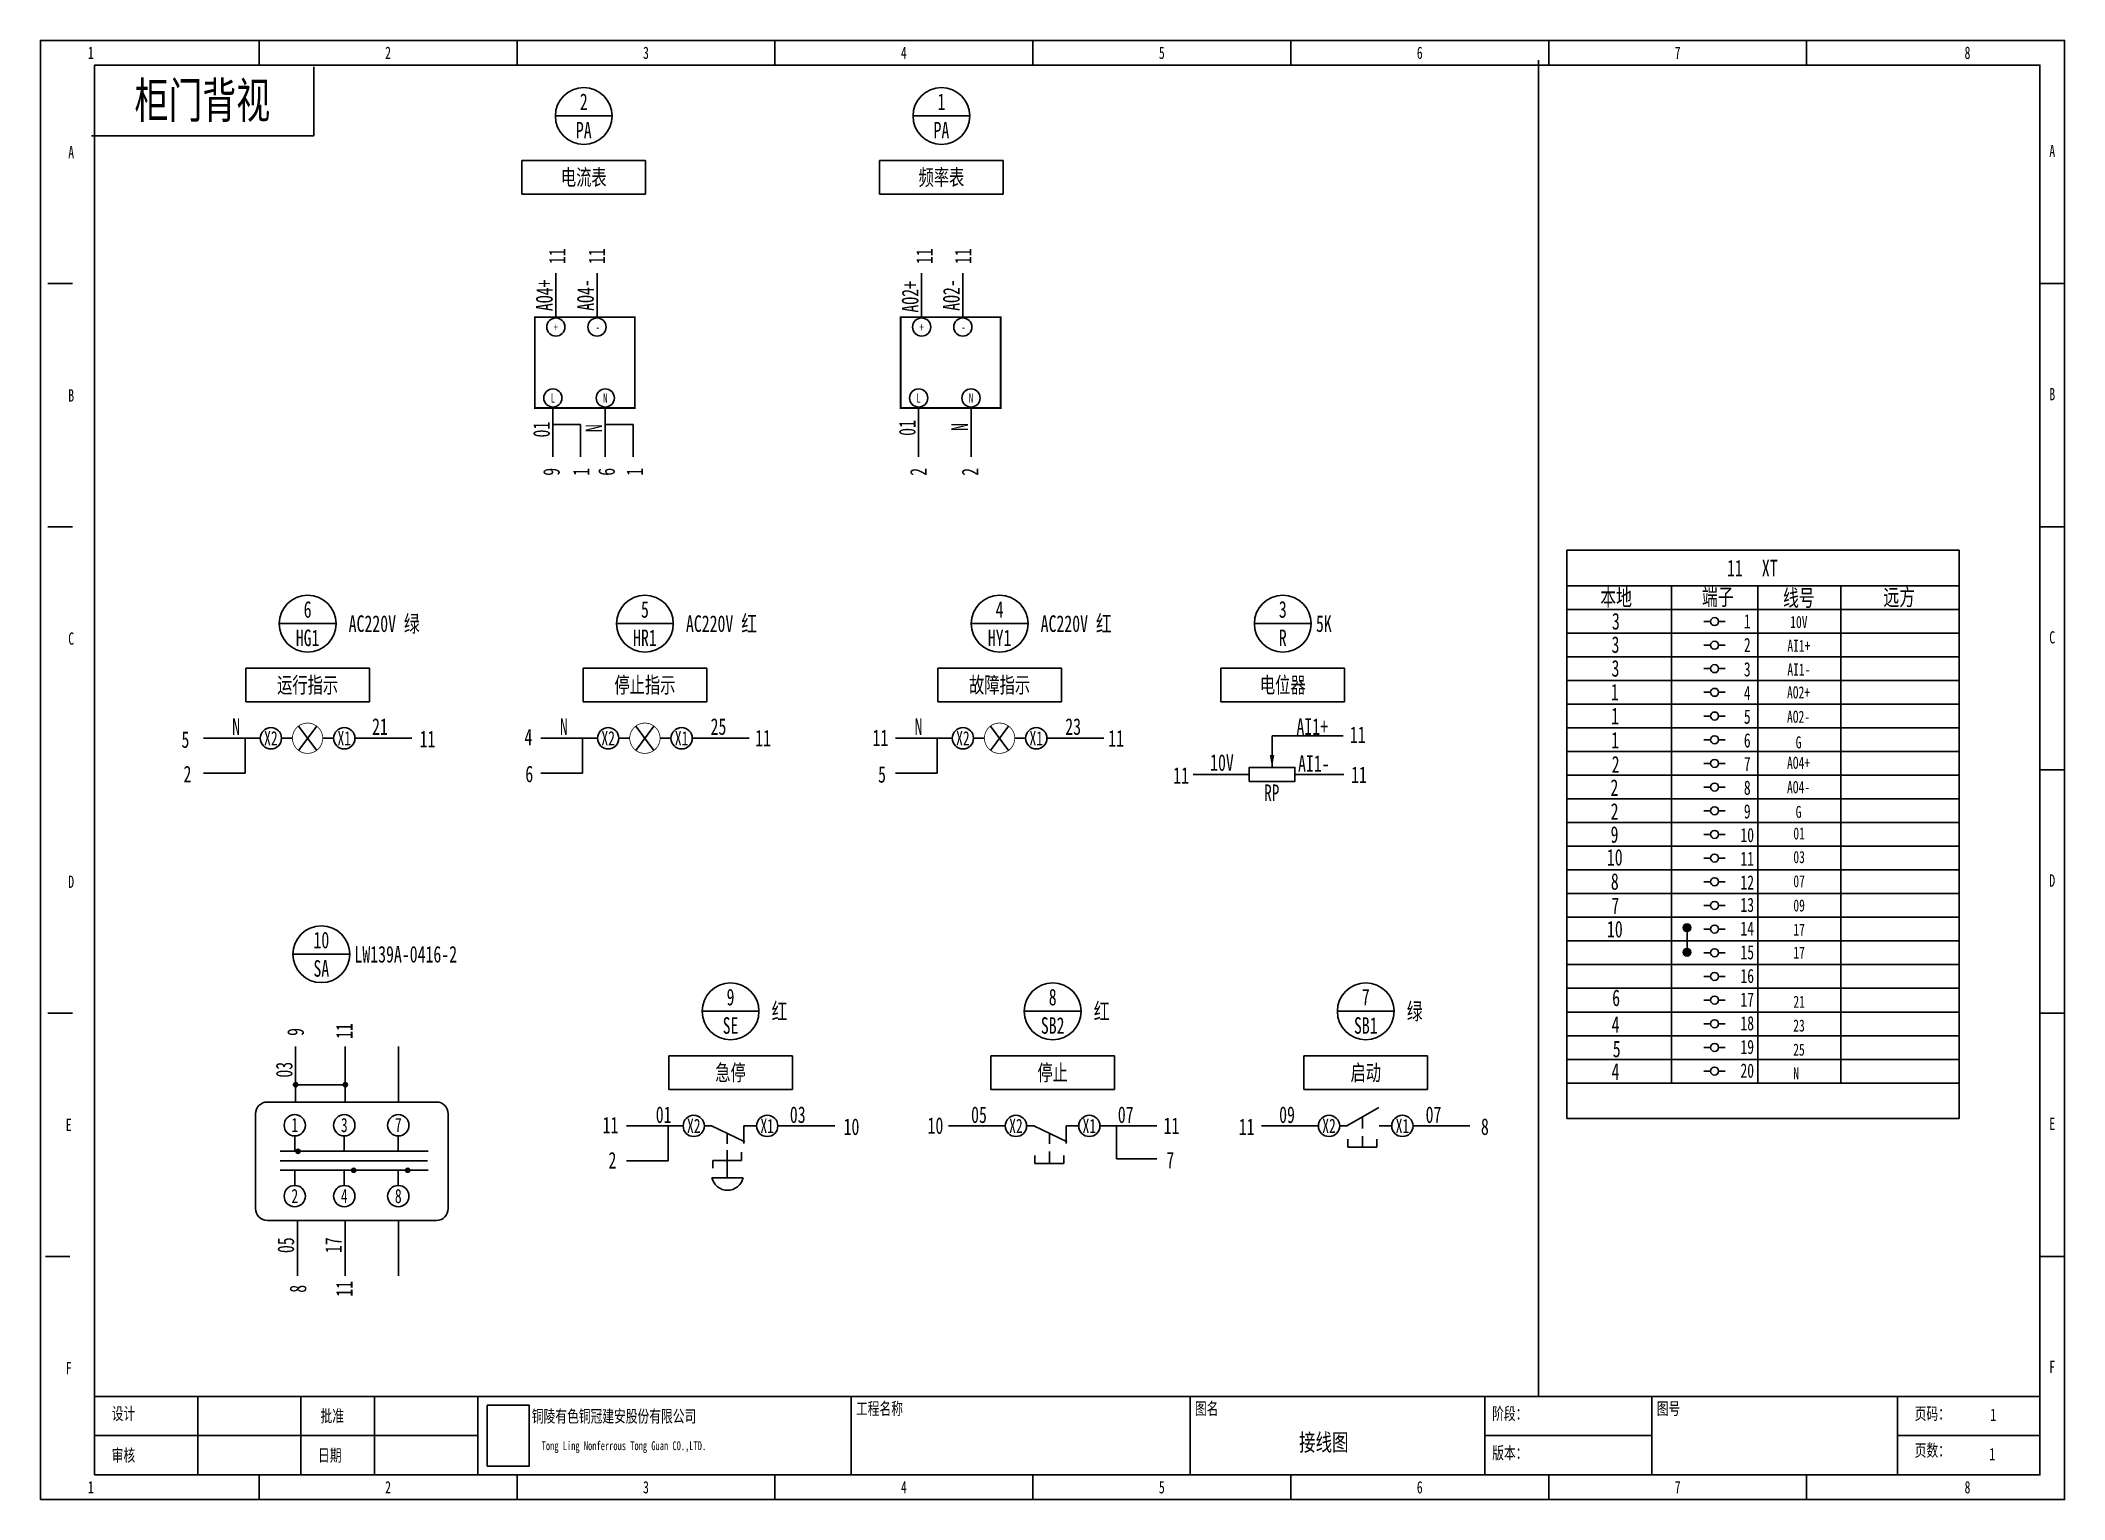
# Model space of a CAD drawing. Header units: millimetres. Extents: x 401220 to 2750366, y -101310 to 943175.
# Drawn here: x 1319143 to 1379762, y 442864 to 486563 of the extents above; entities that cross this region are included whole.
import ezdxf
from ezdxf.enums import TextEntityAlignment as Align

# ---------------------------------------------------------------- set-up
doc = ezdxf.new("R2010")
doc.units = ezdxf.units.MM
doc.linetypes.add('事故照明', pattern=[800, 600, 0, -200, 0])
doc.layers.add('_0', color=7, linetype='Continuous', lineweight=25)
doc.layers.add('TEXT', color=4, linetype='Continuous', lineweight=0)
doc.layers.add('BORDER', color=7, linetype='Continuous')
doc.styles.add('IDQSTYLE', font='NSimSun.ttf', dxfattribs={"width": 0.7})
doc.styles.add('标准', font='NSimSun.ttf', dxfattribs={"width": 0.667})

msp = doc.modelspace()

# ---------------------------------------------------------------- texts
at = {"style": 'IDQSTYLE', "width": 0.7}
for s, p in [('1', (1320651.5, 485900.6)), ('2', (1329553, 485900.6)), ('3', (1337277.5, 485900.6)), ('4', (1345002, 485900.6)), ('5', (1352726.5, 485900.6)), ('6', (1360451, 485900.6)), ('7', (1368175.5, 485900.6)), ('8', (1376856.3, 485900.6)), ('A', (1320062.9, 482921.2)), ('A', (1379394.4, 482958)), ('B', (1320062.9, 475638.1)), ('B', (1379394.4, 475674.9)), ('C', (1320062.9, 468355)), ('C', (1379394.4, 468391.8)), ('D', (1320062.9, 461071.9)), ('D', (1379394.4, 461108.7)), ('E', (1319989.4, 453788.8)), ('E', (1379394.4, 453825.6)), ('F', (1319989.4, 446505.7)), ('F', (1379394.4, 446542.5)), ('1', (1320651.5, 442937.8)), ('2', (1329553, 442937.8)), ('3', (1337277.5, 442937.8)), ('4', (1345002, 442937.8)), ('5', (1352726.5, 442937.8)), ('6', (1360451, 442937.8)), ('7', (1368175.5, 442937.8)), ('8', (1376856.3, 442937.8))]:
    msp.add_text(s, height=368.6, dxfattribs=at).set_placement(p, align=Align.BOTTOM_CENTER)
msp.add_text('柜门背视', height=1063.64, dxfattribs=at).set_placement((1323992.3, 484791), align=Align.MIDDLE)
for s, height, p in [('2', 496.4, (1335414.6, 484726.5)), ('1', 496.4, (1346126.6, 484726.5)), ('PA', 496.37, (1335414.6, 483875.6)), ('PA', 496.37, (1346126.6, 483875.6)), ('电流表', 478.64, (1335414.6, 482464.7)), ('频率表', 478.64, (1346126.6, 482464.7)), ('+', 272.2, (1334578.5, 477979)), ('-', 272.2, (1335833.3, 477979)), ('+', 272.2, (1345533.3, 477979)), ('-', 272.2, (1346788.1, 477979)), ('L', 272.2, (1334489.2, 475856.2)), ('N', 272.2, (1336057.9, 475856.2)), ('L', 272.2, (1345444.1, 475856.2)), ('N', 272.2, (1347012.7, 475856.2)), ('XT', 496.37, (1370933.4, 470761.1)), ('11', 496.37, (1369891, 470763.1)), ('6', 496.4, (1327144.1, 469522.3)), ('5', 496.4, (1337245.9, 469522.3)), ('4', 496.4, (1347868.9, 469522.3)), ('3', 496.4, (1356350, 469522.3)), ('3', 496.4, (1366325.4, 469169.3)), ('1', 425.5, (1370260.5, 469165.6)), ('10V', 361.46, (1371807.3, 469146.3)), ('HG1', 496.37, (1327144.1, 468671.4)), ('HR1', 496.37, (1337245.9, 468671.4)), ('HY1', 496.37, (1347868.9, 468671.4)), ('R', 496.4, (1356350, 468671.4)), ('3', 496.4, (1366313.3, 468469.8)), ('2', 425.5, (1370260.5, 468456.5)), ('AI1+', 361.46, (1371807.3, 468435.2)), ('3', 496.4, (1366313.3, 467758.2)), ('运行指示', 478.64, (1327144.1, 467260.5)), ('停止指示', 478.64, (1337245.9, 467261.5)), ('故障指示', 478.64, (1347868.9, 467261.5)), ('电位器', 478.64, (1356350, 467260.5)), ('3', 425.5, (1370260.5, 467729)), ('AI1-', 361.46, (1371807.3, 467724)), ('1', 496.4, (1366295, 467047.1)), ('4', 425.5, (1370260.5, 467019.9)), ('AO2+', 361.46, (1371796.4, 467038.1)), ('1', 496.4, (1366299.9, 466332.6)), ('5', 425.5, (1370260.5, 466310.8)), ('@N421', 0.142, (1370578.9, 466329.2)), ('AO2-', 361.46, (1371796.4, 466308.2)), ('5', 496.4, (1323483.6, 465625.2)), ('X2', 425.46, (1326043.6, 465664.8)), ('X1', 425.46, (1328241.8, 465664.8)), ('11', 496.37, (1330735.8, 465643.9)), ('4', 496.4, (1333756.4, 465700.4)), ('X2', 425.46, (1336145.4, 465664.8)), ('X1', 425.46, (1338343.6, 465664.8)), ('11', 496.37, (1340785.3, 465670.5)), ('11', 496.37, (1344299.2, 465676.5)), ('X2', 425.46, (1346768.4, 465664.8)), ('X1', 425.46, (1348966.6, 465664.8)), ('11', 496.37, (1351356.1, 465662.5)), ('11', 496.37, (1358596.5, 465770.3)), ('1', 496.4, (1366304.9, 465605.9)), ('6', 425.5, (1370260.5, 465601.7)), ('G', 361.5, (1371796.4, 465541.8)), ('2', 496.4, (1366318.6, 464883.1)), ('7', 425.5, (1370260.5, 464892.6)), ('AO4+', 361.46, (1371796.4, 464929.1)), ('2', 496.4, (1323544.1, 464593.1)), ('6', 496.4, (1333782.4, 464596.6)), ('5', 496.4, (1344347.7, 464582.3)), ('11', 496.37, (1353302.9, 464548.2)), ('11', 496.37, (1358631.2, 464570.6)), ('2', 496.4, (1366281, 464186.8)), ('8', 425.5, (1370260.5, 464183.5)), ('AO4-', 361.46, (1371796.4, 464199.2)), ('2', 496.4, (1366287.2, 463471.7)), ('9', 425.5, (1370260.5, 463474.4)), ('G', 361.5, (1371796.4, 463459)), ('9', 496.4, (1366285.2, 462782.7)), ('10', 425.46, (1370260.5, 462765.3)), (' 01', 361.46, (1371728, 462812.9)), ('10', 496.37, (1366292.5, 462099.1)), ('11', 425.46, (1370260.5, 462056.2)), (' 03', 361.46, (1371728, 462106)), ('8', 496.4, (1366293, 461373.2)), ('12', 425.46, (1370260.5, 461347.1)), (' 07', 361.46, (1371728, 461381.5)), ('7', 496.4, (1366310.1, 460647.5)), ('13', 425.46, (1370260.5, 460674.4)), (' 09', 361.46, (1371728, 460656.9)), ('10', 496.37, (1366295, 459946.8)), ('14', 425.46, (1370260.5, 459965.4)), (' 17', 361.46, (1371728, 459932.4)), ('10', 496.37, (1327554.4, 459621.4)), ('SA', 496.37, (1327554.4, 458770.5)), ('15', 425.46, (1370260.5, 459256.3)), (' 17', 361.46, (1371728, 459244.3)), ('16', 425.46, (1370260.5, 458547.2)), ('9', 496.4, (1339810.2, 457912.3)), ('8', 496.4, (1349458.1, 457912.3)), ('7', 496.4, (1358835.2, 457912.3)), ('6', 496.4, (1366332.4, 457891)), ('17', 425.46, (1370260.5, 457838.1)), (' 21', 361.46, (1371728, 457771.6)), ('SE', 496.37, (1339810.2, 457061.3)), ('SB2', 496.37, (1349458.1, 457061.3)), ('SB1', 496.37, (1358835.2, 457061.3)), ('4', 496.4, (1366317.8, 457095.2)), ('18', 425.46, (1370260.5, 457129)), (' 23', 361.46, (1371723.7, 457059.9)), ('5', 496.4, (1366350.2, 456359.7)), ('19', 425.46, (1370260.5, 456419.9)), (' 25', 361.46, (1371723.7, 456338.5)), ('急停', 478.64, (1339810.2, 455650.4)), ('停止', 478.64, (1349458.1, 455650.4)), ('启动', 478.64, (1358835.2, 455650.4)), ('4', 496.4, (1366312.8, 455680.1)), ('20', 425.46, (1370260.5, 455710.8)), ('N', 361.5, (1371723.7, 455626.2)), ('11', 496.37, (1336214.8, 454080.1)), ('X2', 425.46, (1338709.7, 454054.8)), ('X1', 425.46, (1340907.9, 454054.8)), ('10', 496.37, (1343432.7, 454029.8)), ('10', 496.37, (1345947.4, 454065)), ('X2', 425.46, (1348357.6, 454054.8)), ('X1', 425.46, (1350555.8, 454054.8)), ('11', 496.37, (1353016.8, 454060.8)), ('11', 496.37, (1355267.6, 454026.7)), ('X2', 425.46, (1357734.7, 454054.8)), ('X1', 425.46, (1359932.9, 454054.8)), ('8', 496.4, (1362402.4, 454032.2)), ('2', 496.4, (1336271.6, 453025.4)), ('7', 496.4, (1352981.5, 453029)), ('接线图', 516, (1357578.4, 444578.2))]:
    msp.add_text(s, height=height, dxfattribs=at).set_placement(p, align=Align.MIDDLE_CENTER)
for s, height, rotation, p in [('11', 496.37, 89.999998, (1334864.9, 480100.5)), ('11', 496.37, 89.999998, (1336050.6, 480100.5)), ('11', 496.37, 89.999998, (1345863.3, 480100.5)), ('11', 496.37, 89.999998, (1347021.2, 480100.5)), ('AO4+', 496.37, 89.999998, (1334484.2, 478930.6)), ('AO4-', 496.37, 89.999998, (1335717.3, 478938.7)), ('AO2+', 496.37, 89.999998, (1345439, 478885.7)), ('AO2-', 496.37, 89.999998, (1346672.1, 478938.7)), ('01', 496.37, 89.999998, (1334395, 474909.6)), ('N', 496.4, 89.999998, (1335963.6, 474950)), ('01', 496.37, 89.999998, (1345349.8, 474957.8)), ('N', 496.4, 89.999998, (1346918.4, 474986.4)), ('9', 496.4, 89.999998, (1334693, 473643.7)), ('1', 496.4, 89.999998, (1335585.6, 473643.7)), ('6', 496.4, 89.999998, (1336344.2, 473643.7)), ('1', 496.4, 89.999998, (1337186.7, 473643.7)), ('2', 496.4, 89.999998, (1345683.8, 473643.7)), ('2', 496.4, 89.999998, (1347232.8, 473643.7)), ('本地', 496.37, 359.999998, (1366332.5, 469634.5)), ('端子', 496.37, 359.999998, (1369377.9, 469648.4)), ('线号', 496.37, 359.999998, (1371805.1, 469620.3)), ('远方', 496.37, 359.999998, (1374812.3, 469639.1)), ('03', 496.37, 89.999998, (1326689, 455736.4)), ('01', 496.37, 359.999998, (1337807.6, 454142.4)), ('03', 496.37, 359.999998, (1341822.6, 454142.4)), ('05', 496.37, 359.999998, (1347251.6, 454142.4)), ('07', 496.37, 359.999998, (1351645.7, 454142.4)), ('09', 496.37, 359.999998, (1356477.3, 454142.4)), ('07', 496.37, 359.999998, (1360863.3, 454142.4)), ('05', 496.37, 89.999998, (1326738.1, 450480.8)), ('17', 496.37, 89.999998, (1328163.6, 450480.8))]:
    msp.add_text(s, height=height, rotation=rotation, dxfattribs=at).set_placement(p, align=Align.CENTER)
for s, height, p in [(' AC220V 绿', 496.37, (1328136.9, 469096.8)), (' AC220V 红', 496.37, (1338238.7, 469096.8)), (' AC220V 红', 496.37, (1348861.7, 469096.8)), ('5K', 496.37, (1357342.8, 469096.8)), ('LW139A-0416-2', 496.367, (1328547.1, 459195.9)), (' 红', 496.37, (1340803, 457486.8)), (' 红', 496.37, (1350450.8, 457486.8)), (' 绿', 496.37, (1359828, 457486.8))]:
    msp.add_text(s, height=height, dxfattribs=at).set_placement(p, align=Align.MIDDLE_LEFT)
for s, height, p in [('N', 496.4, (1325002.3, 465766.6)), ('21', 496.37, (1329310.7, 465766.6)), ('N', 496.4, (1334817.3, 465766.6)), ('25', 496.37, (1339448.4, 465766.6)), ('N', 496.4, (1345440.3, 465766.6)), ('23', 496.37, (1350071.4, 465766.6)), ('AI1+', 496.37, (1357232.3, 465766.6)), ('10V', 496.37, (1354527.7, 464688.6)), ('AI1-', 496.37, (1357279.6, 464659)), ('1', 425.5, (1326760, 453868.2)), ('3', 425.5, (1328241.8, 453868.2)), ('7', 425.5, (1329859.1, 453868.2)), ('2', 425.5, (1326760, 451741.6)), ('4', 425.5, (1328241.8, 451741.6)), ('8', 425.5, (1329859.1, 451741.6)), ('1', 368.6, (1377628.8, 445218.3)), ('1', 368.6, (1377599.4, 444041.3))]:
    msp.add_text(s, height=height, dxfattribs=at).set_placement(p, align=Align.CENTER)
for s, height, p in [('11', 496.37, (1328241.2, 456896.5)), ('9', 496.4, (1326781.5, 456867.9)), ('8', 496.4, (1326854.3, 449175.1)), ('11', 496.37, (1328241.2, 449175.1))]:
    msp.add_text(s, height=height, rotation=90, dxfattribs=at).set_placement(p, align=Align.MIDDLE_CENTER)
for s, p in [('设计', (1321276.8, 445144.8)), ('批准', (1327529.9, 445071.2)), ('工程名称', (1343567.4, 445291.9)), ('图名', (1353719.6, 445291.9)), ('阶段：', (1362621.2, 445144.8)), ('图号', (1367550.1, 445291.9)), ('页码：', (1375274.6, 445144.8)), ('审核', (1321276.8, 443894.1)), ('日期', (1327456.4, 443894.1)), ('版本：', (1362621.2, 443967.7)), ('页数：', (1375274.6, 444041.3))]:
    msp.add_text(s, height=368.57, dxfattribs=at).set_placement(p, align=Align.BOTTOM_LEFT)
for s, height, p in [('铜陵有色铜冠建安股份有限公司', 368.568, (1333858.3, 445544.1)), ('Tong Ling Nonferrous Tong Guan CO.,LTD.', 265.369, (1334152.5, 444608.4))]:
    msp.add_text(s, height=height, dxfattribs=at).set_placement(p, align=Align.TOP_LEFT)
at = {"layer": 'TEXT', "color": 7, "ltscale": 100, "style": '标准', "width": 0.667}
msp.add_text('RP', height=495, dxfattribs=at).set_placement((1355796.5, 463785.5))

# ---------------------------------------------------------------- hatches: boundary and pattern name
msp.add_hatch(color=7).paths.add_polyline_path([(1356094.9, 465157.9), (1356027.4, 464789.4), (1355960, 465157.9)])
h = msp.add_hatch(color=256)
h.dxf.hatch_style = 1
h.paths.add_polyline_path([(1368573, 459990.3, 1), (1368342, 459990.3, 1)])
h = msp.add_hatch(color=256)
h.dxf.hatch_style = 1
h.paths.add_polyline_path([(1368573, 459255.2, 1), (1368342, 459255.2, 1)])
h = msp.add_hatch(color=256)
h.dxf.hatch_style = 1
h.paths.add_polyline_path([(1326846.4, 455286, 0.4142136), (1326783.3, 455349.1), (1326783.3, 455222.9, 0.4142136)])
h.paths.add_polyline_path([(1326783.3, 455349.1, 0.4142136), (1326720.2, 455286, 0.4142136), (1326783.3, 455222.9)])
h = msp.add_hatch(color=256)
h.dxf.hatch_style = 1
h.paths.add_polyline_path([(1328335.1, 455286, 0.4142136), (1328272, 455349.1), (1328272, 455222.9, 0.4142136)])
h.paths.add_polyline_path([(1328272, 455349.1, 0.4142136), (1328208.9, 455286, 0.4142136), (1328272, 455222.9)])
h = msp.add_hatch(color=256)
h.dxf.hatch_style = 1
h.paths.add_polyline_path([(1326920.4, 453293.8, 1), (1326797.4, 453293.8)])
h.paths.add_polyline_path([(1326797.4, 453293.8, 1), (1326920.4, 453293.8)])
h = msp.add_hatch(color=256)
h.dxf.hatch_style = 1
h.paths.add_polyline_path([(1328465.1, 452726.5), (1328588.1, 452726.5, 1)])
h.paths.add_polyline_path([(1328588.1, 452726.5), (1328465.1, 452726.5, 1)])
h = msp.add_hatch(color=256)
h.dxf.hatch_style = 1
h.paths.add_polyline_path([(1330082.4, 452726.5), (1330205.4, 452726.5, 1)])
h.paths.add_polyline_path([(1330205.4, 452726.5), (1330082.4, 452726.5, 1)])

# ---------------------------------------------------------------- linework, layer by layer
at = {"ltscale": 4}
for p, q in [((1325690.8, 485827.1), (1325690.8, 486562.7)), ((1333415.3, 485827.1), (1333415.3, 486562.7)), ((1341139.8, 485827.1), (1341139.8, 486562.7)), ((1348864.2, 485827.1), (1348864.2, 486562.7)), ((1356588.7, 485827.1), (1356588.7, 486562.7)), ((1364313.2, 485827.1), (1364313.2, 486562.7)), ((1372037.7, 485827.1), (1372037.7, 486562.7)), ((1319364.1, 479279.6), (1320099.7, 479279.6)), ((1379026.5, 479279.6), (1379762.2, 479279.6)), ((1319364.1, 471996.5), (1320099.7, 471996.5)), ((1379026.5, 471996.5), (1379762.2, 471996.5)), ((1369160.6, 469160.1), (1368961.3, 469160.1)), ((1369399.8, 469160.1), (1369599.2, 469160.1)), ((1369160.6, 468451), (1368961.3, 468451)), ((1369399.8, 468451), (1369599.2, 468451)), ((1369160.6, 467748.7), (1368961.3, 467748.7)), ((1369399.8, 467748.7), (1369599.2, 467748.7)), ((1369160.6, 467039.6), (1368961.3, 467039.6)), ((1369399.8, 467039.6), (1369599.2, 467039.6)), ((1369160.6, 466330.5), (1368961.3, 466330.5)), ((1369399.8, 466330.5), (1369599.2, 466330.5)), ((1369160.6, 465621.4), (1368961.3, 465621.4)), ((1369160.6, 465621.4), (1368961.3, 465621.4)), ((1369399.8, 465621.4), (1369599.2, 465621.4)), ((1369399.8, 465621.4), (1369599.2, 465621.4)), ((1369160.6, 464912.3), (1368961.3, 464912.3)), ((1369399.8, 464912.3), (1369599.2, 464912.3)), ((1379026.5, 464713.5), (1379762.2, 464713.5)), ((1369160.6, 464203.2), (1368961.3, 464203.2)), ((1369399.8, 464203.2), (1369599.2, 464203.2)), ((1369160.6, 463494.1), (1368961.3, 463494.1)), ((1369399.8, 463494.1), (1369599.2, 463494.1)), ((1369160.6, 462785), (1368961.3, 462785)), ((1369399.8, 462785), (1369599.2, 462785)), ((1369160.6, 462075.9), (1368961.3, 462075.9)), ((1369399.8, 462075.9), (1369599.2, 462075.9)), ((1369160.6, 461366.8), (1368961.3, 461366.8)), ((1369399.8, 461366.8), (1369599.2, 461366.8)), ((1369160.6, 460657.7), (1368961.3, 460657.7)), ((1369399.8, 460657.7), (1369599.2, 460657.7)), ((1369160.6, 459948.6), (1368961.3, 459948.6)), ((1369399.8, 459948.6), (1369599.2, 459948.6)), ((1369160.6, 459239.5), (1368961.3, 459239.5)), ((1369399.8, 459239.5), (1369599.2, 459239.5)), ((1369160.6, 458530.4), (1368961.3, 458530.4)), ((1369399.8, 458530.4), (1369599.2, 458530.4)), ((1369160.6, 457821.3), (1368961.3, 457821.3)), ((1369399.8, 457821.3), (1369599.2, 457821.3)), ((1319364.1, 457430.4), (1320099.7, 457430.4)), ((1369160.6, 457112.2), (1368961.3, 457112.2)), ((1369399.8, 457112.2), (1369599.2, 457112.2)), ((1379026.5, 457430.4), (1379762.2, 457430.4)), ((1369160.6, 456403.2), (1368961.3, 456403.2)), ((1369399.8, 456403.2), (1369599.2, 456403.2)), ((1369160.6, 455694.1), (1368961.3, 455694.1)), ((1369399.8, 455694.1), (1369599.2, 455694.1)), ((1319290.5, 450147.3), (1320026.2, 450147.3)), ((1379026.5, 450147.3), (1379762.2, 450147.3)), ((1320761.8, 445954), (1379026.5, 445954)), ((1323851.6, 445954), (1323851.6, 443599.9)), ((1326941.4, 445954), (1326941.4, 443599.9)), ((1329148.4, 445954), (1329148.4, 443599.9)), ((1332238.2, 445954), (1332238.2, 443599.9)), ((1343420.3, 445954), (1343420.3, 443599.9)), ((1353572.5, 445954), (1353572.5, 443599.9)), ((1362400.5, 445954), (1362400.5, 443599.9)), ((1367403, 445954), (1367403, 443599.9)), ((1374759.7, 445954), (1374759.7, 443599.9)), ((1320761.8, 444776.9), (1332238.2, 444776.9)), ((1362400.5, 444776.9), (1367403, 444776.9)), ((1374759.7, 444776.9), (1379026.5, 444776.9)), ((1325690.8, 442864.2), (1325690.8, 443599.9)), ((1333415.3, 442864.2), (1333415.3, 443599.9)), ((1341139.8, 442864.2), (1341139.8, 443599.9)), ((1348864.2, 442864.2), (1348864.2, 443599.9)), ((1356588.7, 442864.2), (1356588.7, 443599.9)), ((1364313.2, 442864.2), (1364313.2, 443599.9)), ((1372037.7, 442864.2), (1372037.7, 443599.9))]:
    msp.add_line(p, q, dxfattribs=at)
for p, q in [((1328959.2, 485827.1), (1320761.8, 485827.1)), ((1364010, 485974.7), (1364010, 445954)), ((1334563.7, 484301.1), (1336265.5, 484301.1)), ((1345275.6, 484301.1), (1346977.5, 484301.1)), ((1320673.5, 483709.3), (1327333.7, 483709.3)), ((1333562.2, 482970.5), (1337267.1, 482970.5)), ((1333562.2, 481961), (1333562.2, 482970.5)), ((1337267.1, 482970.5), (1337267.1, 481961)), ((1344274.1, 482970.5), (1347979, 482970.5)), ((1344274.1, 481961), (1344274.1, 482970.5)), ((1347979, 482970.5), (1347979, 481961)), ((1337267.1, 481961), (1333562.2, 481961)), ((1347979, 481961), (1344274.1, 481961)), ((1334578.5, 478278.4), (1334578.5, 479597.8)), ((1335811.6, 478278.4), (1335811.6, 479597.8)), ((1345533.3, 478278.4), (1345533.3, 479597.8)), ((1346766.4, 478278.4), (1346766.4, 479597.8)), ((1335811.6, 478278.4), (1335811.6, 479161.4)), ((1346766.4, 478278.4), (1346766.4, 479161.4)), ((1334489.2, 475556.8), (1334489.2, 475254.4)), ((1334489.2, 474237.3), (1334489.2, 475556.8)), ((1334489.2, 474095.4), (1334489.2, 475414.9)), ((1336057.9, 475556.8), (1336057.9, 475060.8)), ((1336057.9, 474237.3), (1336057.9, 475556.8)), ((1336057.9, 474095.4), (1336057.9, 475414.9)), ((1345444.1, 475556.8), (1345444.1, 475254.4)), ((1345444.1, 474237.3), (1345444.1, 475556.8)), ((1345444.1, 474095.4), (1345444.1, 475414.9)), ((1347012.7, 475556.8), (1347012.7, 475060.8)), ((1347012.7, 474237.3), (1347012.7, 475556.8)), ((1347012.7, 474095.4), (1347012.7, 475414.9)), ((1334489.2, 475060.8), (1335320.5, 475060.8)), ((1335320.5, 475060.8), (1335320.5, 474095.4)), ((1336057.9, 475060.8), (1336889.1, 475060.8)), ((1336889.1, 475060.8), (1336889.1, 474095.4)), ((1364854.1, 471292.9), (1364854.1, 470229.3)), ((1364854.1, 471292.9), (1376199.6, 471292.9)), ((1365260.7, 471292.9), (1376606.2, 471292.9)), ((1376606.2, 471292.9), (1376606.2, 470229.3)), ((1364854.1, 470229.3), (1376606.2, 470229.3)), ((1364854.1, 470229.3), (1364854.1, 469520.2)), ((1367991, 470229.3), (1367991, 469520.2)), ((1370578.9, 470229.3), (1370578.9, 469520.2)), ((1373061.9, 470229.3), (1373061.9, 469520.2)), ((1376606.2, 470229.3), (1376606.2, 469520.2)), ((1364854.1, 469520.2), (1364854.1, 468811.1)), ((1364854.1, 469520.2), (1364854.1, 468811.1)), ((1364854.1, 469520.2), (1376199.6, 469520.2)), ((1365260.7, 469520.2), (1376606.2, 469520.2)), ((1367991, 469520.2), (1367991, 468811.1)), ((1370578.9, 469520.2), (1370578.9, 468811.1)), ((1373060.7, 469520.2), (1373060.7, 468811.1)), ((1376606.2, 469520.2), (1376606.2, 468811.1)), ((1376606.2, 469520.2), (1376606.2, 468811.1)), ((1326293.2, 469096.8), (1327995, 469096.8)), ((1336395, 469096.8), (1338096.8, 469096.8)), ((1347018, 469096.8), (1348719.8, 469096.8)), ((1355499.1, 469096.8), (1357200.9, 469096.8)), ((1364854.1, 468811.1), (1364854.1, 468102)), ((1364854.1, 468811.1), (1364854.1, 468102)), ((1364854.1, 468811.1), (1376199.6, 468811.1)), ((1365260.7, 468811.1), (1376606.2, 468811.1)), ((1367991, 468811.1), (1367991, 468102)), ((1370578.9, 468811.1), (1370578.9, 468102)), ((1373060.7, 468811.1), (1373060.7, 468102)), ((1376606.2, 468811.1), (1376606.2, 468102)), ((1376606.2, 468811.1), (1376606.2, 468102)), ((1364854.1, 468102), (1364854.1, 467392.9)), ((1364854.1, 468102), (1364854.1, 467392.9)), ((1364854.1, 468102), (1376199.6, 468102)), ((1364854.1, 468102), (1376199.6, 468102)), ((1365260.7, 468102), (1376606.2, 468102)), ((1365260.7, 468102), (1376606.2, 468102)), ((1367991, 468102), (1367991, 467392.9)), ((1370578.9, 468102), (1370578.9, 467392.9)), ((1373060.7, 468102), (1373060.7, 467392.9)), ((1376606.2, 468102), (1376606.2, 467392.9)), ((1376606.2, 468102), (1376606.2, 467392.9)), ((1325291.7, 467766.3), (1328996.6, 467766.3)), ((1325291.7, 466756.8), (1325291.7, 467766.3)), ((1328996.6, 467766.3), (1328996.6, 466756.8)), ((1335393.5, 467766.3), (1339098.4, 467766.3)), ((1335393.5, 466756.8), (1335393.5, 467766.3)), ((1339098.4, 467766.3), (1339098.4, 466756.8)), ((1346016.5, 467766.3), (1349721.4, 467766.3)), ((1346016.5, 466756.8), (1346016.5, 467766.3)), ((1349721.4, 467766.3), (1349721.4, 466756.8)), ((1354497.6, 467766.3), (1358202.5, 467766.3)), ((1354497.6, 466756.8), (1354497.6, 467766.3)), ((1358202.5, 467766.3), (1358202.5, 466756.8)), ((1364854.1, 467392.9), (1364854.1, 466683.8)), ((1364854.1, 467392.9), (1364854.1, 466683.8)), ((1364854.1, 467392.9), (1376199.6, 467392.9)), ((1365260.7, 467392.9), (1376606.2, 467392.9)), ((1367991, 467392.9), (1367991, 466683.8)), ((1370578.9, 467392.9), (1370578.9, 466683.8)), ((1373060.7, 467392.9), (1373060.7, 466683.8)), ((1376606.2, 467392.9), (1376606.2, 466683.8)), ((1376606.2, 467392.9), (1376606.2, 466683.8)), ((1328996.6, 466756.8), (1325291.7, 466756.8)), ((1339098.4, 466756.8), (1335393.5, 466756.8)), ((1349721.4, 466756.8), (1346016.5, 466756.8)), ((1358202.5, 466756.8), (1354497.6, 466756.8)), ((1364854.1, 466683.8), (1364854.1, 465974.7)), ((1364854.1, 466683.8), (1364854.1, 465974.7)), ((1364854.1, 466683.8), (1376199.6, 466683.8)), ((1365260.7, 466683.8), (1376606.2, 466683.8)), ((1367991, 466683.8), (1367991, 465974.7)), ((1370578.9, 466683.8), (1370578.9, 465974.7)), ((1373060.7, 466683.8), (1373060.7, 465974.7)), ((1376606.2, 466683.8), (1376606.2, 465974.7)), ((1376606.2, 466683.8), (1376606.2, 465974.7)), ((1325725.9, 465664.8), (1324024.1, 465664.8)), ((1325275.9, 465664.8), (1325275.9, 464615)), ((1326362.7, 465664.8), (1326575.4, 465664.8)), ((1326575.4, 465664.8), (1326688.9, 465664.8)), ((1326870.4, 466027.9), (1327415, 465301.7)), ((1327596.5, 465664.8), (1327710, 465664.8)), ((1327710, 465664.8), (1327922.7, 465664.8)), ((1328562.3, 465664.8), (1330264.2, 465664.8)), ((1335827.7, 465664.8), (1334125.9, 465664.8)), ((1335377.7, 465664.8), (1335377.7, 464615)), ((1336464.5, 465664.8), (1336677.2, 465664.8)), ((1336677.2, 465664.8), (1336790.7, 465664.8)), ((1336972.2, 466027.9), (1337516.8, 465301.7)), ((1337698.3, 465664.8), (1337811.8, 465664.8)), ((1337811.8, 465664.8), (1338024.5, 465664.8)), ((1338664.1, 465664.8), (1340365.9, 465664.8)), ((1346450.7, 465664.8), (1344748.9, 465664.8)), ((1346000.7, 465664.8), (1346000.7, 464615)), ((1347087.5, 465664.8), (1347300.2, 465664.8)), ((1347300.2, 465664.8), (1347413.7, 465664.8)), ((1347595.2, 466027.9), (1348139.8, 465301.7)), ((1348321.3, 465664.8), (1348434.8, 465664.8)), ((1348434.8, 465664.8), (1348647.5, 465664.8)), ((1349287.1, 465664.8), (1350988.9, 465664.8)), ((1356027.4, 465735.7), (1358157.7, 465735.7)), ((1364854.1, 465974.7), (1364854.1, 465265.6)), ((1364854.1, 465974.7), (1364854.1, 465265.6)), ((1364854.1, 465974.7), (1376199.6, 465974.7)), ((1365260.7, 465974.7), (1376606.2, 465974.7)), ((1367991, 465974.7), (1367991, 465265.6)), ((1370578.9, 465974.7), (1370578.9, 465265.6)), ((1373060.7, 465974.7), (1373060.7, 465265.6)), ((1376606.2, 465974.7), (1376606.2, 465265.6)), ((1376606.2, 465974.7), (1376606.2, 465265.6)), ((1364854.1, 465265.6), (1364854.1, 464556.5)), ((1364854.1, 465265.6), (1364854.1, 464556.5)), ((1364854.1, 465265.6), (1376199.6, 465265.6)), ((1365260.7, 465265.6), (1376606.2, 465265.6)), ((1367991, 465265.6), (1367991, 464556.5)), ((1370578.9, 465265.6), (1370578.9, 464556.5)), ((1373060.7, 465265.6), (1373060.7, 464556.5)), ((1376606.2, 465265.6), (1376606.2, 464556.5)), ((1376606.2, 465265.6), (1376606.2, 464556.5)), ((1325275.9, 464615), (1324024.1, 464615)), ((1335377.7, 464615), (1334125.9, 464615)), ((1346000.7, 464615), (1344748.9, 464615)), ((1364854.1, 464556.5), (1364854.1, 463847.4)), ((1364854.1, 464556.5), (1364854.1, 463847.4)), ((1364854.1, 464556.5), (1376199.6, 464556.5)), ((1365260.7, 464556.5), (1376606.2, 464556.5)), ((1367991, 464556.5), (1367991, 463847.4)), ((1370578.9, 464556.5), (1370578.9, 463847.4)), ((1373060.7, 464556.5), (1373060.7, 463847.4)), ((1376606.2, 464556.5), (1376606.2, 463847.4)), ((1376606.2, 464556.5), (1376606.2, 463847.4)), ((1364854.1, 463847.4), (1364854.1, 463138.3)), ((1364854.1, 463847.4), (1364854.1, 463138.3)), ((1364854.1, 463847.4), (1376199.6, 463847.4)), ((1365260.7, 463847.4), (1376606.2, 463847.4)), ((1367991, 463847.4), (1367991, 463138.3)), ((1370578.9, 463847.4), (1370578.9, 463138.3)), ((1373060.7, 463847.4), (1373060.7, 463138.3)), ((1376606.2, 463847.4), (1376606.2, 463138.3)), ((1364854.1, 463138.3), (1364854.1, 462429.2)), ((1364854.1, 463138.3), (1364854.1, 462429.2)), ((1364854.1, 463138.3), (1376199.6, 463138.3)), ((1365260.7, 463138.3), (1376606.2, 463138.3)), ((1367991, 463138.3), (1367991, 462429.2)), ((1370578.9, 463138.3), (1370578.9, 462429.2)), ((1373060.7, 463138.3), (1373060.7, 462429.2)), ((1376606.2, 463138.3), (1376606.2, 462429.2)), ((1364854.1, 462429.2), (1364854.1, 461720.1)), ((1364854.1, 462429.2), (1364854.1, 461720.1)), ((1364854.1, 462429.2), (1376199.6, 462429.2)), ((1365260.7, 462429.2), (1376606.2, 462429.2)), ((1367991, 462429.2), (1367991, 461720.1)), ((1370578.9, 462429.2), (1370578.9, 461720.1)), ((1373060.7, 462429.2), (1373060.7, 461720.1)), ((1376606.2, 462429.2), (1376606.2, 461720.1)), ((1376606.2, 462429.2), (1376606.2, 461720.1)), ((1364854.1, 461720.1), (1364854.1, 461011)), ((1364854.1, 461720.1), (1364854.1, 461011)), ((1364854.1, 461720.1), (1376199.6, 461720.1)), ((1365260.7, 461720.1), (1376606.2, 461720.1)), ((1367991, 461720.1), (1367991, 461011)), ((1370578.9, 461720.1), (1370578.9, 461011)), ((1373060.7, 461720.1), (1373060.7, 461011)), ((1376606.2, 461720.1), (1376606.2, 461011)), ((1376606.2, 461720.1), (1376606.2, 461011)), ((1364854.1, 461011), (1364854.1, 460301.9)), ((1364854.1, 461011), (1364854.1, 460301.9)), ((1364854.1, 461011), (1376199.6, 461011)), ((1365260.7, 461011), (1376606.2, 461011)), ((1367991, 461011), (1367991, 460301.9)), ((1370578.9, 461011), (1370578.9, 460301.9)), ((1373060.7, 461011), (1373060.7, 460301.9)), ((1376606.2, 461011), (1376606.2, 460301.9)), ((1376606.2, 461011), (1376606.2, 460301.9)), ((1364854.1, 460301.9), (1364854.1, 459592.8)), ((1364854.1, 460301.9), (1364854.1, 459592.8)), ((1364854.1, 460301.9), (1376199.6, 460301.9)), ((1365260.7, 460301.9), (1376606.2, 460301.9)), ((1367991, 460301.9), (1367991, 459592.8)), ((1370578.9, 460301.9), (1370578.9, 459592.8)), ((1373060.7, 460301.9), (1373060.7, 459592.8)), ((1376606.2, 460301.9), (1376606.2, 459592.8)), ((1376606.2, 460301.9), (1376606.2, 459592.8)), ((1364854.1, 459592.8), (1364854.1, 458883.7)), ((1364854.1, 459592.8), (1364854.1, 458883.7)), ((1364854.1, 459592.8), (1376199.6, 459592.8)), ((1364854.1, 459592.8), (1376199.6, 459592.8)), ((1365260.7, 459592.8), (1376606.2, 459592.8)), ((1365260.7, 459592.8), (1376606.2, 459592.8)), ((1367991, 459592.8), (1367991, 458883.7)), ((1368457.5, 459990.3), (1368457.5, 459255.2)), ((1370578.9, 459592.8), (1370578.9, 458883.7)), ((1373060.7, 459592.8), (1373060.7, 458883.7)), ((1376606.2, 459592.8), (1376606.2, 458883.7)), ((1376606.2, 459592.8), (1376606.2, 458883.7)), ((1326703.5, 459195.9), (1328405.3, 459195.9)), ((1364854.1, 458883.7), (1364854.1, 458174.6)), ((1364854.1, 458883.7), (1364854.1, 458174.6)), ((1364854.1, 458883.7), (1376199.6, 458883.7)), ((1365260.7, 458883.7), (1376606.2, 458883.7)), ((1367991, 458883.7), (1367991, 458174.6)), ((1370578.9, 458883.7), (1370578.9, 458174.6)), ((1373060.7, 458883.7), (1373060.7, 458174.6)), ((1376606.2, 458883.7), (1376606.2, 458174.6)), ((1376606.2, 458883.7), (1376606.2, 458174.6)), ((1364854.1, 458174.6), (1376199.6, 458174.6)), ((1364854.1, 458174.6), (1364854.1, 457465.5)), ((1364854.1, 458174.6), (1364854.1, 457465.5)), ((1364854.1, 458174.6), (1376199.6, 458174.6)), ((1365260.7, 458174.6), (1376606.2, 458174.6)), ((1365260.7, 458174.6), (1376606.2, 458174.6)), ((1367991, 458174.6), (1367991, 457465.5)), ((1370578.9, 458174.6), (1370578.9, 457465.5)), ((1373060.7, 458174.6), (1373060.7, 457465.5)), ((1376606.2, 458174.6), (1376606.2, 457465.5)), ((1376606.2, 458174.6), (1376606.2, 457465.5)), ((1338959.3, 457486.8), (1340661.2, 457486.8)), ((1348607.2, 457486.8), (1350309, 457486.8)), ((1357984.3, 457486.8), (1359686.2, 457486.8)), ((1364854.1, 457465.5), (1364854.1, 456756.4)), ((1364854.1, 457465.5), (1364854.1, 456756.4)), ((1364854.1, 457465.5), (1376199.6, 457465.5)), ((1365260.7, 457465.5), (1376606.2, 457465.5)), ((1367991, 457465.5), (1367991, 456756.4)), ((1370578.9, 457465.5), (1370578.9, 456756.4)), ((1373060.7, 457465.5), (1373060.7, 456756.4)), ((1376606.2, 457465.5), (1376606.2, 456756.4)), ((1376606.2, 457465.5), (1376606.2, 456756.4)), ((1364854.1, 456756.4), (1364854.1, 456047.4)), ((1364854.1, 456756.4), (1364854.1, 456047.4)), ((1364854.1, 456756.4), (1376199.6, 456756.4)), ((1364854.1, 456756.4), (1376199.6, 456756.4)), ((1365260.7, 456756.4), (1376606.2, 456756.4)), ((1365260.7, 456756.4), (1376606.2, 456756.4)), ((1367991, 456756.4), (1367991, 456047.4)), ((1370578.9, 456756.4), (1370578.9, 456047.4)), ((1373060.7, 456756.4), (1373060.7, 456047.4)), ((1376606.2, 456756.4), (1376606.2, 456047.4)), ((1376606.2, 456756.4), (1376606.2, 456047.4)), ((1326783.3, 454769.4), (1326783.3, 456430.9)), ((1328272, 454769.4), (1328272, 456430.9)), ((1329864.3, 454769.4), (1329864.3, 456430.9)), ((1337957.8, 456156.3), (1341662.7, 456156.3)), ((1337957.8, 455146.7), (1337957.8, 456156.3)), ((1341662.7, 456156.3), (1341662.7, 455146.7)), ((1347605.6, 456156.3), (1351310.5, 456156.3)), ((1347605.6, 455146.7), (1347605.6, 456156.3)), ((1351310.5, 456156.3), (1351310.5, 455146.7)), ((1356982.8, 456156.3), (1360687.7, 456156.3)), ((1356982.8, 455146.7), (1356982.8, 456156.3)), ((1360687.7, 456156.3), (1360687.7, 455146.7)), ((1364854.1, 456047.4), (1364854.1, 455338.3)), ((1364854.1, 456047.4), (1364854.1, 455338.3)), ((1364854.1, 456047.4), (1376199.6, 456047.4)), ((1365260.7, 456047.4), (1376606.2, 456047.4)), ((1367991, 456047.4), (1367991, 455338.3)), ((1370578.9, 456047.4), (1370578.9, 455338.3)), ((1373060.7, 456047.4), (1373060.7, 455338.3)), ((1376606.2, 456047.4), (1376606.2, 455338.3)), ((1376606.2, 456047.4), (1376606.2, 455338.3)), ((1326783.3, 455286), (1328272, 455286)), ((1364854.1, 455338.3), (1364854.1, 454629.2)), ((1364854.1, 455338.3), (1364854.1, 454629.2)), ((1364854.1, 455338.3), (1364854.1, 454274.6)), ((1364854.1, 455338.3), (1376199.6, 455338.3)), ((1365260.7, 455338.3), (1376606.2, 455338.3)), ((1376606.2, 455338.3), (1376606.2, 454629.2)), ((1376606.2, 455338.3), (1376606.2, 454629.2)), ((1376606.2, 455338.3), (1376606.2, 454274.6)), ((1329624.7, 454769.4), (1325938.1, 454769.4)), ((1329518.9, 454769.4), (1325938.1, 454769.4)), ((1331000.8, 454769.4), (1327314.2, 454769.4)), ((1330895, 454769.4), (1327314.2, 454769.4)), ((1341662.7, 455146.7), (1337957.8, 455146.7)), ((1351310.5, 455146.7), (1347605.6, 455146.7)), ((1360687.7, 455146.7), (1356982.8, 455146.7)), ((1364854.1, 454983.7), (1364854.1, 454274.6)), ((1364854.1, 454983.7), (1364854.1, 454274.6)), ((1325583.6, 454414.8), (1325583.6, 451578.4)), ((1331355.4, 451578.4), (1331355.4, 454414.8)), ((1338392, 454054.8), (1336690.2, 454054.8)), ((1337942, 454054.8), (1337942, 453005)), ((1339028.8, 454054.8), (1339241.5, 454054.8)), ((1339241.5, 454054.8), (1340240.3, 453580.8)), ((1340209.7, 454054.8), (1340588.8, 454054.8)), ((1340209.7, 454054.8), (1340209.7, 453522.6)), ((1341228.4, 454054.8), (1342930.3, 454054.8)), ((1348039.9, 454054.8), (1346338, 454054.8)), ((1348676.6, 454054.8), (1348889.4, 454054.8)), ((1348889.4, 454054.8), (1349888.1, 453580.8)), ((1349857.5, 454054.8), (1350236.7, 454054.8)), ((1349857.5, 454054.8), (1349857.5, 453522.6)), ((1350876.3, 454054.8), (1352578.1, 454054.8)), ((1351368.7, 454054.8), (1351368.7, 453165.3)), ((1357417, 454054.8), (1355715.2, 454054.8)), ((1358053.8, 454054.8), (1358266.5, 454054.8)), ((1358266.5, 454054.8), (1359222.2, 454601.8)), ((1358732.5, 453979.7), (1358732.5, 454313.5)), ((1359401.1, 454054.8), (1359231.8, 454054.8)), ((1359401.1, 454054.8), (1359613.8, 454054.8)), ((1360253.4, 454054.8), (1361955.3, 454054.8)), ((1364854.1, 454274.6), (1376199.6, 454274.6)), ((1365260.7, 454274.6), (1376606.2, 454274.6)), ((1326760, 453753.9), (1326760, 453577.4)), ((1326760, 453577.4), (1326760, 453293.8)), ((1328241.8, 453753.9), (1328241.8, 453577.4)), ((1328241.8, 453577.4), (1328241.8, 453293.8)), ((1329859.1, 453753.9), (1329859.1, 453577.4)), ((1329859.1, 453577.4), (1329859.1, 453293.8)), ((1339710.5, 453520), (1339710.5, 453832.2)), ((1349360.6, 453518.9), (1349360.6, 453831.2)), ((1358300.1, 453659.9), (1358300.1, 453416.4)), ((1358732.5, 453416.4), (1358732.5, 453750.2)), ((1359164.9, 453416.4), (1359164.9, 453659.9)), ((1326760, 453293.8), (1326318.5, 453293.8)), ((1326318.5, 453293.8), (1330757.2, 453293.8)), ((1337942, 453005), (1336690.2, 453005)), ((1339275.1, 452786), (1339275.1, 453019.3)), ((1339275.1, 453019.3), (1340139.9, 453019.3)), ((1339707.5, 453019.3), (1339707.5, 453331.6)), ((1339707.5, 453019.3), (1339707.5, 452499)), ((1340139.9, 453019.3), (1340139.9, 453262.8)), ((1348928.2, 453166.9), (1348928.2, 452923.4)), ((1348928.2, 452923.4), (1349793, 452923.4)), ((1349360.6, 452923.4), (1349360.6, 453283.3)), ((1349793, 452923.4), (1349793, 453166.9)), ((1351368.7, 453165.3), (1351368.7, 453065.1)), ((1351368.7, 453065.1), (1352578.1, 453065.1)), ((1358300.1, 453416.4), (1359164.9, 453416.4)), ((1326318.5, 452726.5), (1330749.9, 452726.5)), ((1326760, 452442.9), (1326760, 452726.5)), ((1326760, 452442.9), (1326760, 452269.3)), ((1328241.8, 452442.9), (1328241.8, 452726.5)), ((1328241.8, 452442.9), (1328241.8, 452269.3)), ((1329859.1, 452442.9), (1329859.1, 452726.5)), ((1329859.1, 452442.9), (1329859.1, 452269.3)), ((1339253.9, 452499), (1340186.8, 452499)), ((1325938.1, 451223.9), (1329588.5, 451223.9)), ((1326843.6, 449562.4), (1326843.6, 451223.9)), ((1327314.2, 451223.9), (1331000.8, 451223.9)), ((1328266.8, 449562.4), (1328266.8, 451223.9)), ((1329870.2, 449562.4), (1329870.2, 451223.9))]:
    msp.add_line(p, q)
at = {"linetype": '事故照明'}
msp.add_line((1326318.5, 453005.1), (1330735.3, 453005.1), dxfattribs=at)
at = {"ltscale": 4}
for points in [[(1319143.4, 442864.2), (1379762.2, 442864.2), (1379762.2, 486562.7), (1319143.4, 486562.7)], [(1320761.8, 443599.9), (1379026.5, 443599.9), (1379026.5, 485827.1), (1320761.8, 485827.1)]]:
    msp.add_lwpolyline(points, close=True, dxfattribs=at)
for points in [[(1327333.7, 483709.3), (1327333.7, 485770.2)], [(1327415, 466027.9), (1326870.4, 465301.7)], [(1337516.8, 466027.9), (1336972.2, 465301.7)], [(1348139.8, 466027.9), (1347595.2, 465301.7)]]:
    msp.add_lwpolyline(points)
for points in [[(1333949, 478278.4, 54.4, 54.4, 0), (1333949, 475556.8, 54.4, 54.4, 0), (1336944.8, 475556.8, 54.4, 54.4, 0), (1336944.8, 478278.4, 54.4, 54.4, 0)], [(1344903.8, 478278.4, 54.4, 54.4, 0), (1344903.8, 475556.8, 54.4, 54.4, 0), (1347899.6, 475556.8, 54.4, 54.4, 0), (1347899.6, 478278.4, 54.4, 54.4, 0)]]:
    msp.add_lwpolyline(points, format="xyseb", close=True)
at = {"const_width": 22.7}
for points in [[(1326688.9, 465664.8, 1), (1327596.5, 465664.8, 1)], [(1336790.7, 465664.8, 1), (1337698.3, 465664.8, 1)], [(1347413.7, 465664.8, 1), (1348321.3, 465664.8, 1)]]:
    msp.add_lwpolyline(points, format="xyb", close=True, dxfattribs=at)
at = {"color": 7}
msp.add_lwpolyline([(1355342.9, 464370.7), (1355342.9, 464790.7), (1356712, 464790.7), (1356712, 464370.7)], close=True, dxfattribs=at)
msp.add_lwpolyline([(1332526, 445686.6), (1333781.6, 445686.6), (1333781.6, 443866.7), (1332526, 443866.7)], close=True)
for centre, radius in [((1335414.6, 484301.1), 850.9), ((1346126.6, 484301.1), 850.9), ((1334578.5, 477979), 272.2), ((1335811.6, 477979), 272.2), ((1345533.3, 477979), 272.2), ((1346766.4, 477979), 272.2), ((1334489.2, 475856.2), 272.2), ((1336057.9, 475856.2), 272.2), ((1345444.1, 475856.2), 272.2), ((1347012.7, 475856.2), 272.2), ((1327144.1, 469096.8), 850.9), ((1337245.9, 469096.8), 850.9), ((1347868.9, 469096.8), 850.9), ((1356350, 469096.8), 850.9), ((1326043.6, 465664.8), 319.1), ((1328241.8, 465664.8), 319.1), ((1336145.4, 465664.8), 319.1), ((1338343.6, 465664.8), 319.1), ((1346768.4, 465664.8), 319.1), ((1348966.6, 465664.8), 319.1), ((1368457.5, 459990.3), 115.5), ((1327554.4, 459195.9), 850.9), ((1368457.5, 459255.2), 115.5), ((1339810.2, 457486.8), 850.9), ((1349458.1, 457486.8), 850.9), ((1358835.2, 457486.8), 850.9), ((1326783.3, 455286), 63.1), ((1328272, 455286), 63.1), ((1326760, 454073), 319.1), ((1328241.8, 454073), 319.1), ((1329859.1, 454073), 319.1), ((1338709.7, 454054.8), 319.1), ((1340907.9, 454054.8), 319.1), ((1348357.6, 454054.8), 319.1), ((1350555.8, 454054.8), 319.1), ((1357734.7, 454054.8), 319.1), ((1359932.9, 454054.8), 319.1), ((1326858.9, 453293.8), 61.5), ((1326760, 451950.2), 319.1), ((1328241.8, 451950.2), 319.1), ((1328526.6, 452726.5), 61.5), ((1329859.1, 451950.2), 319.1), ((1330143.9, 452726.5), 61.5)]:
    msp.add_circle(centre, radius)
at = {"ltscale": 4}
for centre in [(1369280.2, 469160.1), (1369280.2, 468451), (1369280.2, 467748.7), (1369280.2, 467039.6), (1369280.2, 466330.5), (1369280.2, 465621.4), (1369280.2, 465621.4), (1369280.2, 464912.3), (1369280.2, 464203.2), (1369280.2, 463494.1), (1369280.2, 462785), (1369280.2, 462075.9), (1369280.2, 461366.8), (1369280.2, 460657.7), (1369280.2, 459948.6), (1369280.2, 459239.5), (1369280.2, 458530.4), (1369280.2, 457821.3), (1369280.2, 457112.2), (1369280.2, 456403.2), (1369280.2, 455694.1)]:
    msp.add_circle(centre, 119.6, dxfattribs=at)
for centre, radius, start, end in [((1325938.1, 454414.8), 354.5, 90, 180), ((1331000.8, 454414.8), 354.5, 0, 90), ((1339720.3, 452603), 477.9, 192.569255, 347.430745), ((1325938.1, 451578.4), 354.5, 180, 270), ((1331000.8, 451578.4), 354.5, 270, 0)]:
    msp.add_arc(centre, radius, start, end)
for p in [(1327142.7, 465664.8), (1337244.5, 465664.8), (1347867.5, 465664.8)]:
    msp.add_point(p)
at = {"layer": '_0', "color": 7, "linetype": 'ByBlock'}
msp.add_line((1356712, 464580.7), (1358176.8, 464580.7), dxfattribs=at)
at = {"layer": 'BORDER', "color": 7}
for p, q in [((1356027.4, 464790.7), (1356027.4, 465735.7)), ((1355342.9, 464580.7), (1353666.3, 464580.7))]:
    msp.add_line(p, q, dxfattribs=at)

msp.set_redraw_order([(e.dxf.handle, doc.entitydb.next_handle()) for e in msp.query("TEXT MTEXT ATTDEF DIMENSION ARC_DIMENSION")])  # texts and dimensions are drawn at this point

doc.saveas('drawing.dxf')
